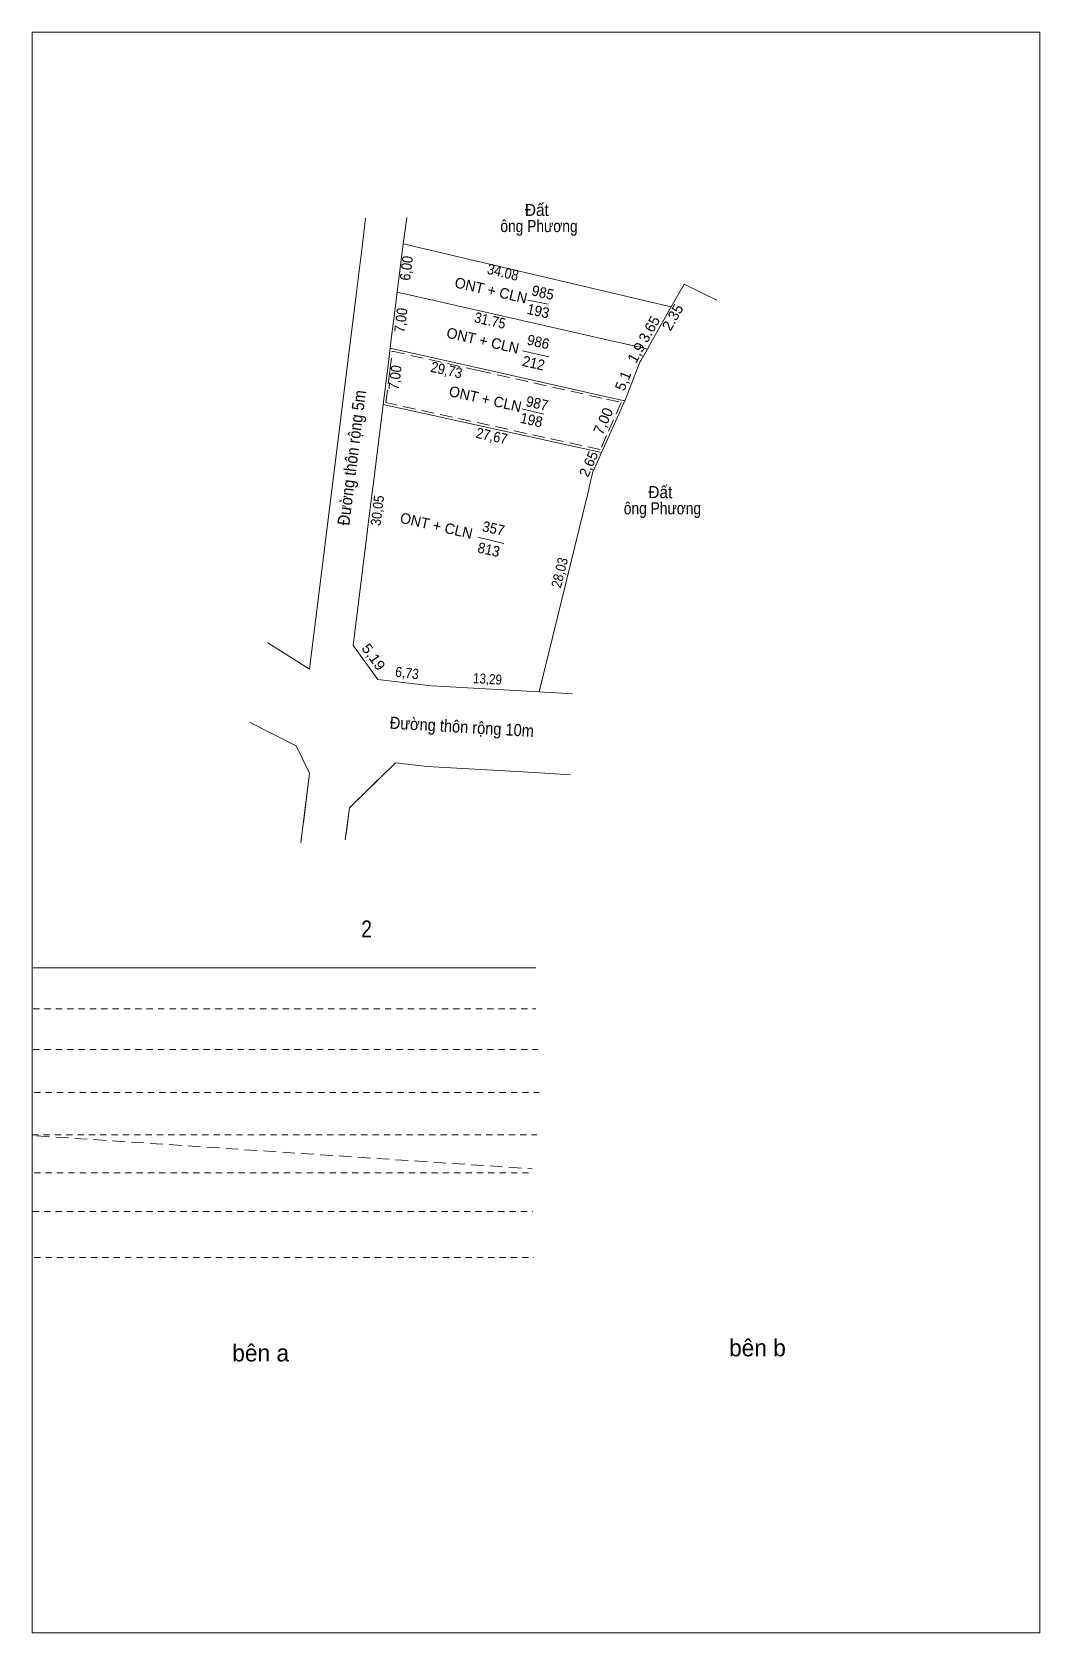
# Model space of a CAD drawing. Header units: metres. Extents: x 549363 to 550165, y 1838265 to 1838485.
# Drawn here: x 550040.6 to 550165.2, y 1838265.5 to 1838463.6 of the extents above; entities that cross this region are included whole.
import ezdxf
from ezdxf.enums import TextEntityAlignment as Align

# ---------------------------------------------------------------- set-up
doc = ezdxf.new("R2010")
doc.units = ezdxf.units.M
doc.header["$LTSCALE"] = 0.52
for name, pattern in [('DOTTED', [1.5, 0.3, -1.2]), ('MEDIUM_DASHED', [4.5, 3, -1.5]), ('SHORT_DASHED', [2.7, 1.5, -1.2])]:
    doc.linetypes.add(name, pattern=pattern)
for name, color, linetype, lineweight in [('1', 7, 'DOTTED', 13), ('15', 7, 'Continuous', 13), ('18', 7, 'Continuous', 13), ('23', 7, 'Continuous', 13), ('63', 7, 'Continuous', 13)]:
    doc.layers.add(name, color=color, linetype=linetype, lineweight=lineweight)

msp = doc.modelspace()

# ---------------------------------------------------------------- texts
at = {"layer": '1', "width": 0.85}
msp.add_text('2', height=2.1, dxfattribs=at).set_placement((550081.96, 1838351.53), align=Align.CENTER)
at = {"layer": '1'}
for s, p in [('bên a', (550068.855, 1838299.06)), ('bên b', (550130.305, 1838299.69))]:
    msp.add_text(s, height=2.1, dxfattribs=at).set_placement(p, align=Align.CENTER)
at = {"layer": '15'}
for p in [(550097.2007, 1838430.966), (550096.1907, 1838424.756), (550096.4907, 1838417.526), (550090.4407, 1838401.846)]:
    msp.add_text('ONT + CLN', height=1.3, rotation=347.17, dxfattribs=at).set_placement(p, align=Align.CENTER)
at = {"layer": '63'}
for s, width, p in [('Đất ', 0.95, (550103.28, 1838440.8)), ('ông Phương', 0.85, (550103.28, 1838438.8)), ('Đất ', 0.95, (550118.55, 1838405.88)), ('ông Phương', 0.85, (550118.55, 1838403.88))]:
    msp.add_text(s, height=1.5, dxfattribs=dict(at, width=width)).set_placement(p, align=Align.CENTER)
for s, height, rotation, width, p in [('6,00', 1.3, 82.911, 0.9, (550087.5109, 1838434.2548)), ('34.08', 1.3, 346.803, 0.9, (550098.6816, 1838433.21)), ('985', 1.3, 347.17, 0.95, (550103.6207, 1838430.6847)), ('193', 1.3, 347.17, 0.95, (550103.0407, 1838428.407)), ('7,00', 1.3, 82.959, 0.9, (550086.829, 1838427.8203)), ('31.75', 1.3, 347.17, 0.9, (550097.0907, 1838427.2335)), ('986', 1.3, 347.17, 0.95, (550103.0507, 1838424.5901)), ('212', 1.3, 347.17, 0.95, (550102.4807, 1838421.9601)), ('1,9', 1.3, 60.559, 1.05, (550115.8861, 1838423.5655)), ('7,00', 1.3, 82.946, 0.9, (550086.1193, 1838420.7302)), ('29,73', 1.3, 347.371, 0.9, (550091.7029, 1838421.1024)), ('Đường thôn rộng 5m', 1.5, 82.907, 0.9, (550080.8524, 1838410.7874)), ('987', 1.3, 347.17, 0.95, (550102.9107, 1838416.9847)), ('198', 1.3, 347.17, 0.95, (550102.2107, 1838414.9247)), ('27,67', 1.3, 347.601, 0.9, (550097.3104, 1838412.949)), ('30,05', 1.25, 82.908, 0.9, (550083.9005, 1838404.2828)), ('357', 1.3, 347.17, 0.95, (550097.5107, 1838401.5047)), ('813', 1.3, 347.17, 0.95, (550096.9307, 1838398.877)), ('28,03', 1.25, 76.232, 0.9, (550106.4298, 1838396.5163)), ('5,19', 1.25, 305.833, 1.1, (550082.3089, 1838385.8658)), ('6,73', 1.25, 353.34, 0.9, (550086.8925, 1838383.6327)), ('13,29', 1.25, 356.679, 0.85, (550096.8788, 1838382.8933)), ('Đường thôn rộng 10m', 1.5, 356.679, 0.9, (550093.6966, 1838376.8448))]:
    msp.add_text(s, height=height, rotation=rotation, dxfattribs=dict(at, width=width)).set_placement(p, align=Align.CENTER)
for s, height, rotation, p in [('2.35', 1.3, 60.436, (550120.383, 1838427.9443)), ('3.65', 1.3, 60.436, (550117.493, 1838426.4743)), ('5,1', 1.3, 68.385, (550114.2799, 1838420.1656)), ('7,00', 1.3, 65.963, (550111.816, 1838415.1553)), ('2,65', 1.25, 66.147, (550109.9909, 1838409.8573))]:
    msp.add_text(s, height=height, rotation=rotation, dxfattribs=at).set_placement(p, align=Align.CENTER)

# ---------------------------------------------------------------- linework, layer by layer
at = {"layer": '1', "linetype": 'Continuous'}
msp.add_line((550040.71, 1838347.75), (550102.87, 1838347.75), dxfattribs=at)
at = {"layer": '1', "linetype": 'SHORT_DASHED'}
for p, q in [((550040.71, 1838342.71), (550102.87, 1838342.71)), ((550040.71, 1838337.67), (550103.15, 1838337.67)), ((550040.85, 1838332.35), (550103.29, 1838332.35)), ((550040.57, 1838327.1), (550103.01, 1838327.1)), ((550040.85, 1838322.41), (550102.66, 1838322.41)), ((550040.68, 1838317.6), (550102.49, 1838317.6)), ((550040.84, 1838311.92), (550102.65, 1838311.92))]:
    msp.add_line(p, q, dxfattribs=at)
at = {"layer": '1', "linetype": 'Continuous'}
msp.add_lwpolyline([(550040.58, 1838463.56), (550165.25, 1838463.56), (550165.25, 1838265.46), (550040.58, 1838265.46)], close=True, dxfattribs=at)
at = {"layer": '1', "linetype": 'MEDIUM_DASHED'}
for points in [[(550084.83, 1838421.67), (550085.13, 1838424.06), (550095.81, 1838421.67), (550111.63, 1838418.13)], [(550111.63, 1838413.62), (550110.86, 1838411.89), (550084.34, 1838417.71), (550084.83, 1838421.67)], [(550111.63, 1838418.13), (550113.46, 1838417.72), (550111.63, 1838413.62)]]:
    msp.add_lwpolyline(points, dxfattribs=at)
at = {"layer": '15'}
for p, q in [((550101.9, 1838430.4), (550104.41, 1838429.88)), ((550101.25, 1838424.13), (550104.49, 1838423.37)), ((550101.16, 1838416.92), (550103.86, 1838416.29)), ((550095.71, 1838401.04), (550098.95, 1838400.28))]:
    msp.add_line(p, q, dxfattribs=at)
at = {"layer": '15', "linetype": 'MEDIUM_DASHED'}
msp.add_line((550041.18, 1838326.97), (550102.45, 1838322.9), dxfattribs=at)
at = {"layer": '15'}
msp.add_lwpolyline([(550084.87, 1838424.43), (550084.53, 1838421.67), (550084.01, 1838417.48)], dxfattribs=at)
at = {"layer": '18'}
for p, q in [((550081.84, 1838440.54), (550081.44, 1838437.32)), ((550081.44, 1838437.32), (550080.7, 1838431.37)), ((550086.47, 1838437.33), (550085.73, 1838431.38)), ((550119.65, 1838429.55), (550121.25, 1838432.38)), ((550119.65, 1838429.55), (550121.25, 1838432.38)), ((550119.65, 1838429.55), (550121.25, 1838432.38)), ((550121.25, 1838432.38), (550125.29, 1838430.4)), ((550074.9, 1838384.71), (550080.7, 1838431.37)), ((550085.73, 1838431.38), (550085.6, 1838430.34)), ((550085.73, 1838431.38), (550090.3, 1838430.34)), ((550116.28, 1838430.34), (550117.33, 1838430.09)), ((550117.33, 1838430.09), (550119.65, 1838429.55)), ((550117.33, 1838425.46), (550119.65, 1838429.55)), ((550085.01, 1838425.55), (550084.87, 1838424.43)), ((550111.33, 1838425.55), (550114.47, 1838424.84)), ((550116.69, 1838424.33), (550117.33, 1838425.46)), ((550084.87, 1838424.43), (550097.19, 1838421.67)), ((550114.47, 1838424.84), (550115.92, 1838424.51)), ((550115.92, 1838424.51), (550116.69, 1838424.33)), ((550115.92, 1838422.97), (550116.69, 1838424.33)), ((550097.19, 1838421.67), (550111.63, 1838418.43)), ((550114.47, 1838419.42), (550115.77, 1838422.7)), ((550115.77, 1838422.7), (550115.92, 1838422.97)), ((550111.63, 1838418.43), (550113.88, 1838417.93)), ((550111.63, 1838412.89), (550113.88, 1838417.93)), ((550113.88, 1838417.93), (550114.47, 1838419.42)), ((550083.13, 1838410.44), (550084.01, 1838417.48)), ((550084.01, 1838417.48), (550111.03, 1838411.54)), ((550111.03, 1838411.54), (550111.63, 1838412.89)), ((550080.3, 1838387.66), (550082.66, 1838406.63)), ((550103.29, 1838381.9), (550109.35, 1838406.63)), ((550069.75, 1838387.99), (550074.9, 1838384.71)), ((550090.02, 1838382.67), (550103.29, 1838381.9)), ((550107.44, 1838381.66), (550103.29, 1838381.9)), ((550067.45, 1838378.15), (550073.24, 1838375.25)), ((550085.52, 1838373.12), (550089.44, 1838372.69)), ((550089.44, 1838372.69), (550102.71, 1838371.92)), ((550107.18, 1838371.66), (550102.72, 1838371.92))]:
    msp.add_line(p, q, dxfattribs=at)
for points in [[(550086.95, 1838440.61), (550086.47, 1838437.33), (550116.28, 1838430.34)], [(550085.6, 1838430.34), (550085.36, 1838428.39), (550085.01, 1838425.55)], [(550090.3, 1838430.34), (550098.86, 1838428.39), (550111.33, 1838425.55)], [(550082.66, 1838406.63), (550082.8, 1838407.76), (550083.13, 1838410.44)], [(550109.96, 1838409.12), (550110.54, 1838410.44), (550111.03, 1838411.54)], [(550109.35, 1838406.63), (550109.63, 1838407.76), (550109.96, 1838409.12)], [(550080.3, 1838387.66), (550083.34, 1838383.45), (550089.95, 1838382.67)]]:
    msp.add_lwpolyline(points, dxfattribs=at)
at = {"layer": '23'}
for p, q in [((550073.25, 1838375.25), (550074.9, 1838371.86)), ((550074.9, 1838371.86), (550073.82, 1838363.24)), ((550074.9, 1838371.86), (550074.1, 1838365.51)), ((550074.9, 1838371.86), (550074.13, 1838365.71))]:
    msp.add_line(p, q, dxfattribs=at)
for points in [[(550084.52, 1838372.14), (550079.86, 1838367.56), (550079.32, 1838363.59)], [(550085.52, 1838373.12), (550079.86, 1838367.56), (550079.42, 1838364.27)]]:
    msp.add_lwpolyline(points, dxfattribs=at)

msp.set_redraw_order([(e.dxf.handle, doc.entitydb.next_handle()) for e in msp.query("TEXT MTEXT ATTDEF DIMENSION ARC_DIMENSION")])  # texts and dimensions are drawn at this point

doc.saveas('drawing.dxf')
